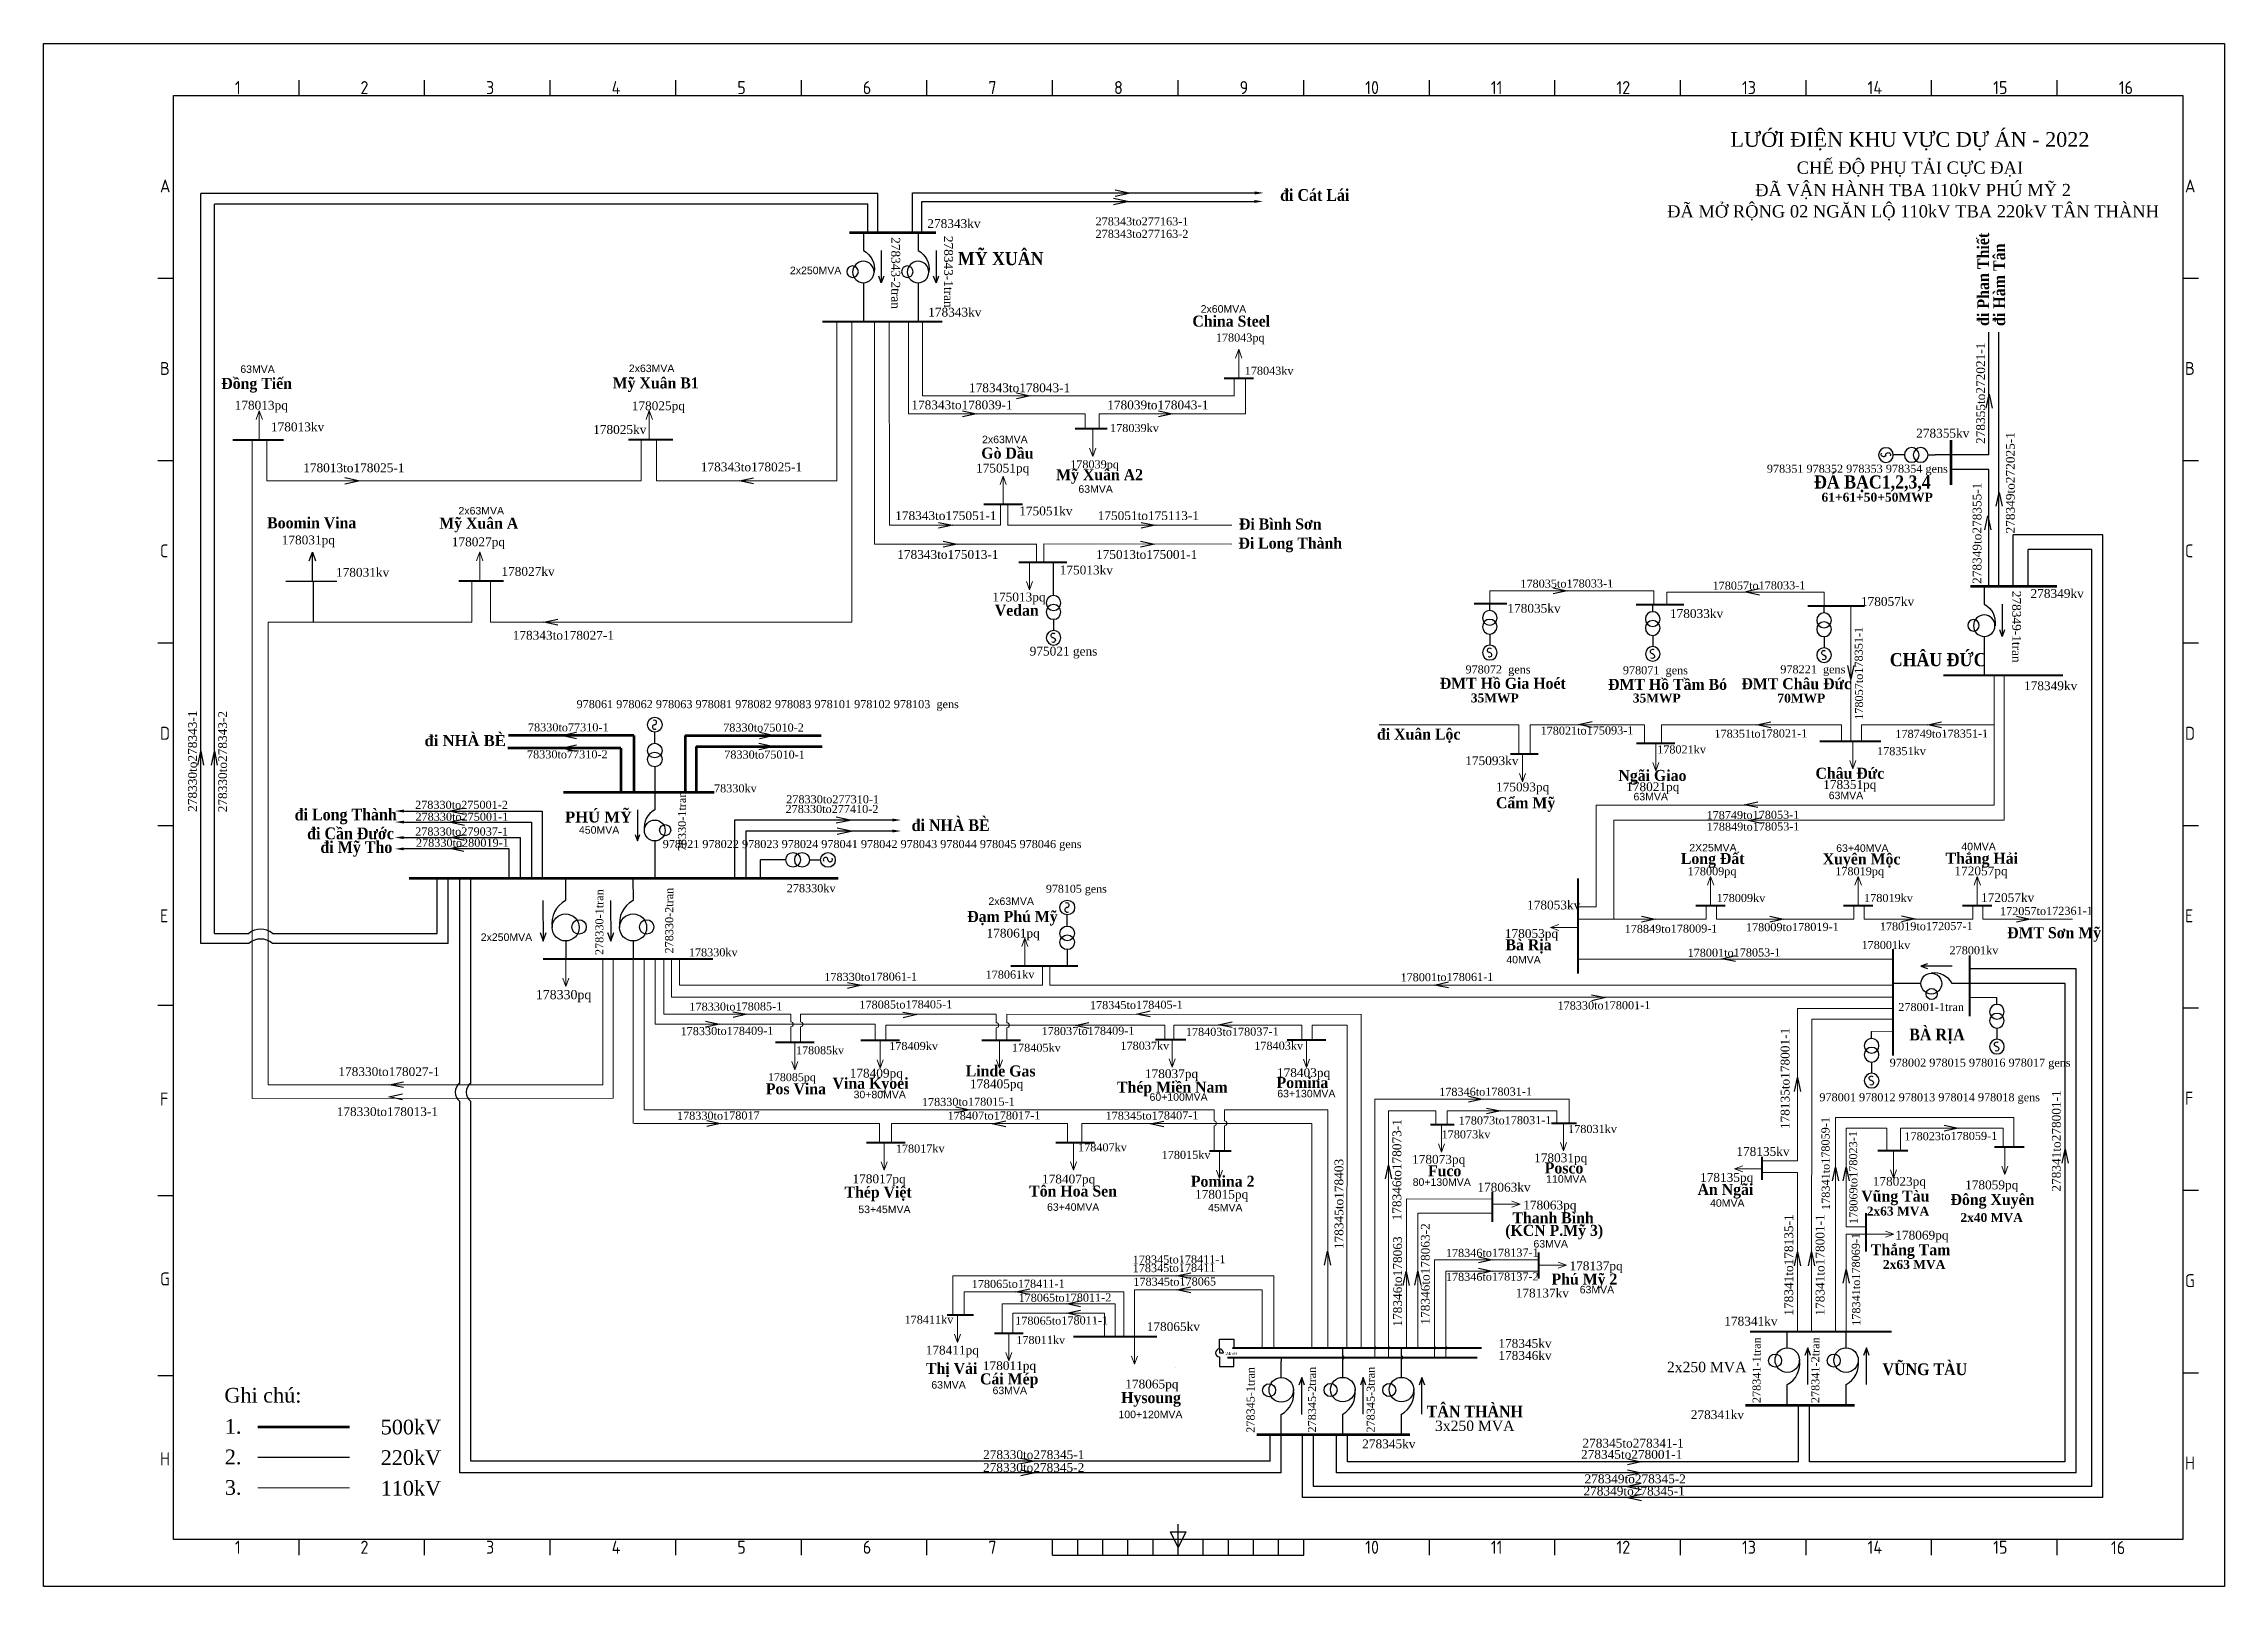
# Model space of a CAD drawing. Header units: millimetres. Extents: x 2932 to 7662, y 4157 to 14227.
# Drawn here: x 3676.9 to 3973.9, y 7070.2 to 7280.2 of the extents above; entities that cross this region are included whole.
import ezdxf
from ezdxf.enums import TextEntityAlignment as Align

# ---------------------------------------------------------------- set-up
doc = ezdxf.new("R2010")
doc.units = ezdxf.units.MM
doc.layers.get('Defpoints').update_dxf_attribs({"color": 8})
for name, color, linetype, lineweight in [('110kV_Bus', 5, 'Continuous', 40), ('110kV_Bus20', 6, 'Continuous', 40), ('110kV_Line20', 5, 'Continuous', 13), ('110kV_LineHH', 5, 'Continuous', 13), ('220kV_Bus', 4, 'Continuous', 40), ('220kV_Bushh', 4, 'Continuous', 53), ('220kV_Line', 4, 'Continuous', 25), ('220kV_Line20', 4, 'Continuous', 25), ('220kV_Linehh', 4, 'Continuous', 25), ('500kV_Bushh', 6, 'Continuous', 70), ('500kV_Linehh', 1, 'Continuous', 53), ('Generator', 4, 'Continuous', 25), ('Generator15', 4, 'Continuous', 25), ('Khung', 7, 'Continuous', 25), ('Load20', 7, 'Continuous', 15)]:
    doc.layers.add(name, color=color, linetype=linetype, lineweight=lineweight)
for name, color, linetype in [('110kV_Name20', 5, 'Continuous'), ('220kV_Namehh', 3, 'Continuous'), ('500kV_Namehh', 1, 'Continuous'), ('6', 7, 'Continuous'), ('Legend', 7, 'Continuous'), ('MBA', 7, 'Continuous'), ('MBAHH', 7, 'Continuous'), ('PSSE Flow', 2, 'Continuous'), ('PSSE Flow 20', 2, 'Continuous')]:
    doc.layers.add(name, color=color, linetype=linetype)
doc.layers.add('note', color=7, linetype='Continuous', plot=False)
doc.styles.add('110kV', font='timesbd.ttf')
doc.styles.add('220kV', font='timesbd.ttf')
doc.styles.add('500kV', font='timesbd.ttf')
doc.styles.add('ISO Proportional', font='isocp.shx')
doc.styles.add('KHANH2', font='times.ttf')
doc.styles.add('Legend', font='times.ttf', dxfattribs={"height": 2.5})
doc.styles.add('NEW', font='arial.ttf', dxfattribs={"height": 2.5})
doc.styles.add('PSSE Flow', font='times.ttf')

msp = doc.modelspace()

# ---------------------------------------------------------------- texts
at = {"layer": '110kV_Name20', "style": '110kV', "width": 0.95}
for s, p in [('China Steel', (3838.68, 7241.66)), ('Đồng Tiến', (3705.95, 7233.18)), ('Mỹ Xuân B1', (3760.3, 7233.24)), ('Mỹ Xuân A2', (3820.75, 7220.75)), ('Mỹ Xuân A', (3736.2, 7214.15)), ('đi Xuân Lộc', (3864.21, 7185.44)), ('Long Đất', (3904.25, 7168.5)), ('Xuyên Mộc', (3924.53, 7168.44)), ('Thắng Hải', (3940.9, 7168.53)), ('ĐMT Sơn Mỹ', (3950.75, 7158.4))]:
    msp.add_text(s, height=1.5, dxfattribs=at).set_placement(p, align=Align.CENTER)
for s, p in [('Gò Dầu', (3804.64, 7223.69)), ('Đi Bình Sơn', (3839.74, 7214.04)), ('Đi Long Thành', (3839.66, 7211.44)), ('Cẩm Mỹ', (3874.74, 7176.09)), ('Bà Rịa', (3876.03, 7156.75)), ('An Ngãi', (3902.19, 7123.46)), ('(KCN P.Mỹ 3)', (3876, 7117.88)), ('Thanh Bình ', (3876.98, 7119.59)), ('Cái Mép', (3804.47, 7097.66))]:
    msp.add_text(s, height=1.5, dxfattribs=at).set_placement(p)
for s, p in [('Vedan', (3806.48, 7202.3)), ('ĐMT Châu Đức', (3908.17, 7192.3)), ('Châu Đức', (3918.25, 7180.11)), ('Ngãi Giao', (3891.41, 7179.81)), ('Đạm Phú Mỹ', (3802.73, 7160.61)), ('Linde Gas', (3802.52, 7139.58)), ('Pos Vina', (3775.3, 7137.15)), ('Vina Kyoei', (3784.39, 7137.9)), ('Thép Miền Nam', (3823.12, 7137.38)), ('Pomina', (3844.85, 7138)), ('Pomina 2', (3833.18, 7124.56)), ('Fuco', (3865.47, 7125.99)), ('Posco', (3881.38, 7126.37)), ('Thép Việt', (3786.01, 7123.09)), ('Tôn Hoa Sen', (3811.16, 7123.23)), ('Vũng Tàu', (3924.49, 7122.55)), ('Đông Xuyên', (3936.64, 7122.08)), ('Thắng Tam', (3925.79, 7115.24)), ('Thị Vải', (3797.11, 7099.09)), ('Hysoung ', (3823.69, 7095.11))]:
    msp.add_text(s, height=1.5, rotation=360, dxfattribs=at).set_placement(p)
at = {"layer": '110kV_Name20', "color": 4, "style": '110kV', "width": 0.95}
for s, p in [('ĐMT Hồ Gia Hoét', (3867.08, 7192.35)), ('ĐMT Hồ Tầm Bó', (3890, 7192.21))]:
    msp.add_text(s, height=1.5, rotation=360, dxfattribs=at).set_placement(p)
at = {"layer": '110kV_Name20', "color": 6, "style": '110kV', "width": 0.95}
msp.add_text('Phú Mỹ 2', height=1.5, dxfattribs=at).set_placement((3882.3, 7111.25))
at = {"layer": '220kV_Line', "style": 'PSSE Flow'}
msp.add_text('24mH', height=0.432, dxfattribs=at).set_placement((3837.9, 7101.65))
at = {"layer": '220kV_Namehh', "style": '220kV', "width": 0.9}
for s, height, p in [('đi Cát Lái', 1.6, (3845.34, 7258.78)), ('MỸ XUÂN', 1.783, (3801.47, 7250.03)), ('ĐÁ BẠC1,2,3,4', 1.7834, (3918.05, 7219.62)), ('CHÂU ĐỨC', 1.783, (3928.37, 7195.43)), ('đi Long Thành', 1.6, (3711.13, 7174.44)), ('đi Cần Đước', 1.6, (3712.83, 7171.87)), ('đi NHÀ BÈ', 1.6, (3795.15, 7172.99)), ('đi Mỹ Tho', 1.6, (3714.64, 7170.01)), ('BÀ RỊA', 1.6, (3931.02, 7144.49)), ('VŨNG TÀU', 1.6, (3927.37, 7098.92)), ('TÂN THÀNH', 1.6, (3865.3, 7093.17))]:
    msp.add_text(s, height=height, dxfattribs=at).set_placement(p)
for s, p in [('đi Phan Thiết', (3941.89, 7241.75)), ('đi Hàm Tân', (3944.08, 7241.74))]:
    msp.add_text(s, height=1.6, rotation=90, dxfattribs=at).set_placement(p)
at = {"layer": '500kV_Namehh', "style": '500kV'}
for s, p in [('đi NHÀ BÈ', (3728.81, 7184.55)), ('PHÚ MỸ', (3747.95, 7174.15))]:
    msp.add_text(s, height=1.5, dxfattribs=at).set_placement(p)
at = {"layer": '6', "linetype": 'ByBlock', "style": 'KHANH2'}
for s, p in [('2x250 MVA', (3898.02, 7099.32)), ('3x250 MVA', (3866.43, 7091.32))]:
    msp.add_text(s, height=1.409, dxfattribs=at).set_placement(p)
at = {"layer": 'Defpoints'}
for s, height, style, p in [('61+61+50+50MWP', 1.215, '110kV', (3926.65, 7217.83)), ('178031pq', 1.2, 'PSSE Flow', (3712.99, 7212.02)), ('178031kv', 1.2, 'PSSE Flow', (3720.38, 7207.61)), ('35MWP', 1.215, '110kV', (3874.57, 7190.5)), ('35MWP', 1.215, '110kV', (3896.63, 7190.49)), ('70MWP', 1.215, '110kV', (3916.32, 7190.48)), ('2x63 MVA', 1.215, '110kV', (3929.48, 7120.65)), ('2x40 MVA', 1.215, '110kV', (3942.24, 7119.77)), ('2x63 MVA', 1.215, '110kV', (3931.69, 7113.38))]:
    msp.add_text(s, height=height, dxfattribs=dict(at, style=style)).set_placement(p, align=Align.CENTER)
at = {"layer": 'Defpoints', "style": '110kV', "width": 0.95}
msp.add_text('Boomin Vina', height=1.5, dxfattribs=at).set_placement((3713.45, 7214.21), align=Align.CENTER)
at = {"layer": 'Legend', "style": 'Legend'}
for s, height, p in [('LƯỚI ĐIỆN KHU VỰC DỰ ÁN - 2022', 2, (3931.11, 7266.14)), ('CHẾ ĐỘ PHỤ TẢI CỰC ĐẠI', 1.6667, (3931.11, 7262.47)), ('ĐÃ MỞ RỘNG 02 NGĂN LỘ 110kV TBA 220kV TÂN THÀNH', 1.6667, (3931.54, 7256.52)), ('ĐÃ VẬN HÀNH TBA 110kV PHÚ MỸ 2', 1.6667, (3931.54, 7259.42))]:
    msp.add_text(s, height=height, dxfattribs=at).set_placement(p, align=Align.CENTER)
msp.add_text('Ghi chú:', height=2, dxfattribs=at).set_placement((3701.56, 7095.18))
for s, p in [('1.', (3702.75, 7091.93)), ('500kV', (3726.96, 7091.89)), ('2.', (3702.75, 7087.78)), ('220kV', (3726.96, 7087.73)), ('3.', (3702.75, 7083.62)), ('110kV', (3726.96, 7083.56))]:
    msp.add_text(s, height=2, dxfattribs=at).set_placement(p, align=Align.MIDDLE)
at = {"layer": 'note', "color": 0, "style": 'NEW'}
for s, p in [('2x250MVA', (3782.08, 7249.31)), ('2x60MVA', (3837.62, 7244.07)), ('63MVA', (3706.07, 7235.87)), ('2x63MVA', (3759.74, 7235.98)), ('2x63MVA', (3807.85, 7226.3)), ('63MVA', (3820.21, 7219.55)), ('2x63MVA', (3736.54, 7216.6)), ('63MVA', (3895.81, 7177.68)), ('63MVA', (3922.4, 7177.84)), ('450MVA', (3752.59, 7173.14)), ('2X25MVA', (3904.28, 7170.72)), ('63+40MVA', (3924.63, 7170.67)), ('40MVA', (3940.46, 7170.88)), ('2x63MVA', (3808.71, 7163.44)), ('2x250MVA', (3739.97, 7158.54)), ('40MVA', (3878.49, 7155.48)), ('30+80MVA', (3790.81, 7137.12)), ('60+100MVA', (3831.51, 7136.78)), ('63+130MVA', (3848.91, 7137.25)), ('80+130MVA', (3867.35, 7125.2)), ('110MVA', (3884.31, 7125.63)), ('63+40MVA', (3817.15, 7121.8)), ('45MVA', (3837.87, 7121.72)), ('40MVA', (3906.24, 7122.35)), ('53+45MVA', (3791.45, 7121.49)), ('63MVA', (3882.19, 7116.8)), ('63MVA', (3888.48, 7110.57)), ('63MVA', (3800.18, 7097.6)), ('63MVA', (3808.52, 7096.84)), ('100+120MVA', (3827.68, 7093.57))]:
    msp.add_text(s, height=1.024, dxfattribs=at).set_placement(p, align=Align.MIDDLE_CENTER)
at = {"layer": 'PSSE Flow', "color": 2, "style": 'PSSE Flow'}
for s, p in [('978351 978352 978353 978354 gens', (3923.95, 7221.77)), ('978072  gens', (3875.01, 7194.44)), ('978071  gens', (3896.45, 7194.33)), ('978221  gens', (3917.89, 7194.46)), ('978002 978015 978016 978017 gens', (3940.67, 7140.91)), ('978001 978012 978013 978014 978018 gens', (3933.8, 7136.2))]:
    msp.add_text(s, height=1.1, dxfattribs=at).set_placement(p, align=Align.CENTER)
at = {"layer": 'PSSE Flow', "color": 6, "linetype": 'ByBlock', "style": 'PSSE Flow'}
msp.add_text('978105 gens', height=1.08, dxfattribs=at).set_placement((3821.73, 7164.59), align=Align.RIGHT)
at = {"layer": 'PSSE Flow', "style": 'PSSE Flow'}
msp.add_text('178330pq', height=1.25, dxfattribs=at).set_placement((3747.75, 7150.1), align=Align.CENTER)
at = {"layer": 'PSSE Flow', "color": 6, "linetype": 'ByBlock', "style": 'PSSE Flow'}
msp.add_text('178085kv', height=1.08, dxfattribs=at).set_placement((3779.42, 7142.61))
msp.add_text('178085pq', height=1.08, dxfattribs=at).set_placement((3778.84, 7138.94), align=Align.CENTER)
at = {"layer": 'PSSE Flow 20', "style": 'PSSE Flow'}
for s, height, p in [('278343kv', 1.2, (3797.29, 7255.09)), ('178343kv', 1.2, (3797.41, 7243.03)), ('178043pq', 1.1, (3836.58, 7239.62)), ('278355kv', 1.2, (3931.96, 7226.55)), ('175013kv', 1.2, (3815.32, 7207.93)), ('278349kv', 1.2, (3947.54, 7204.73)), ('178035kv', 1.2, (3876.29, 7202.71)), ('178033kv', 1.2, (3898.43, 7202)), ('178057kv', 1.2, (3924.44, 7203.64)), ('178349kv', 1.2, (3946.65, 7192.17)), ('978061 978062 978063 978081 978082 978083 978101 978102 978103  gens', 1.1, (3749.52, 7189.72)), ('175093kv', 1.2, (3870.55, 7181.97)), ('78330kv', 1.1, (3768.24, 7178.26)), ('178009pq', 1.1, (3900.84, 7166.97)), ('178019pq', 1.1, (3920.94, 7166.97)), ('178053kv', 1.2, (3878.97, 7162.32)), ('178063kv', 1.2, (3872.2, 7123.9)), ('178065kv', 1.2, (3827.17, 7104.93)), ('178341kv', 1.2, (3905.83, 7105.67)), ('178345kv', 1.2, (3875.06, 7102.64)), ('178346kv', 1.2, (3875.06, 7101)), ('278341kv', 1.2, (3901.27, 7092.94)), ('278345kv', 1.2, (3856.52, 7088.96))]:
    msp.add_text(s, height=height, dxfattribs=at).set_placement(p)
for s, height, p in [('278343to277163-1', 1.1, (3826.53, 7255.99)), ('278343to277163-2', 1.1, (3826.53, 7254.29)), ('178343to178043-1', 1.2, (3809.86, 7233.33)), ('178343to178039-1', 1.2, (3802.01, 7231)), ('178039to178043-1', 1.2, (3828.69, 7231)), ('178013to178025-1', 1.2, (3719.19, 7222.44)), ('178343to178025-1', 1.2, (3773.34, 7222.56)), ('178343to175051-1', 1.2, (3799.81, 7215.93)), ('178343to175013-1', 1.2, (3800.09, 7210.64)), ('175013to175001-1', 1.2, (3827.16, 7210.64)), ('178343to178027-1', 1.2, (3747.72, 7199.64)), ('78330to77310-1', 1.1, (3748.39, 7187.11)), ('78330to75010-2', 1.1, (3774.98, 7187.08)), ('78330to77310-2', 1.1, (3748.26, 7183.43)), ('78330to75010-1', 1.1, (3775.12, 7183.4)), ('278330to275001-2', 1.1, (3733.85, 7176.56)), ('278330to277410-2', 1.1, (3784.31, 7175.99)), ('278330to277310-1', 1.1, (3784.4, 7177.32)), ('278330to279037-1', 1.1, (3733.87, 7172.93)), ('278330to275001-1', 1.1, (3733.9, 7174.94)), ('278330to280019-1', 1.1, (3733.97, 7171.4)), ('178330to178027-1', 1.2, (3723.98, 7140.24)), ('178330to178013-1', 1.2, (3723.75, 7134.79)), ('278345to278341-1', 1.2, (3893.41, 7089.66)), ('278330to278345-2', 1.2, (3811.77, 7086.34)), ('278330to278345-1', 1.2, (3811.78, 7088.1)), ('278345to278001-1', 1.2, (3893.21, 7088.13)), ('278349to278345-1', 1.2, (3893.55, 7083.14)), ('278349to278345-2', 1.2, (3893.7, 7084.8))]:
    msp.add_text(s, height=height, dxfattribs=at).set_placement(p, align=Align.MIDDLE_CENTER)
for s, height, rotation, p in [('278343-2tran', 1.2, 270, (3792.39, 7253.84)), ('278343-1tran', 1.2, 270, (3799.58, 7254.01)), ('178035to178033-1', 1.1, 0.3152, (3878.06, 7206.1)), ('178057to178033-1', 1.1, 0.3152, (3904.23, 7205.84)), ('278349-1tran', 1.2, 270, (3945.04, 7205.69)), ('178057to178351-1', 1.1, 90.3152, (3924.74, 7188.14)), ('975021 gens', 1.2, 360, (3811.23, 7196.88)), ('178021to175093-1', 1.1, 0.3152, (3880.81, 7186.09)), ('178351to178021-1', 1.1, 0.3152, (3904.49, 7185.68)), ('178749to178351-1', 1.1, 0.3152, (3929.13, 7185.66)), ('78330-1tran', 1.1, 90, (3764.43, 7170.24)), ('178749to178053-1', 1.1, 0.3152, (3903.41, 7174.6)), ('178849to178053-1', 1.1, 0.3152, (3903.43, 7173.02)), ('278330-1tran', 1.1, 90, (3753.17, 7156.11)), ('278330-2tran', 1.1, 90, (3762.68, 7156.32)), ('172057to172361-1', 1.1, 0.3152, (3943.38, 7161.53)), ('178849to178009-1', 1.1, 0.3152, (3892.26, 7159.11)), ('178009to178019-1', 1.1, 0.3152, (3908.78, 7159.34)), ('178019to172057-1', 1.1, 0.3152, (3927.01, 7159.45)), ('178330kv', 1.1, 0.3152, (3764.81, 7155.91)), ('178001to178053-1', 1.1, 0.3152, (3900.83, 7155.86)), ('178330to178061-1', 1.1, 0.3152, (3783.26, 7152.57)), ('178061kv', 1.1, 0.3152, (3805.23, 7152.89)), ('178001to178061-1', 1.1, 0.3152, (3861.73, 7152.53)), ('178330to178085-1', 1.1, 0.3152, (3764.89, 7148.52)), ('178085to178405-1', 1.1, 0.3152, (3788.04, 7148.8)), ('178330to178001-1', 1.1, 0.3152, (3883.12, 7148.68)), ('178330to178409-1', 1.1, 0.3152, (3763.69, 7145.19)), ('178037to178409-1', 1.1, 0.3152, (3812.86, 7145.2)), ('178403to178037-1', 1.1, 0.3152, (3832.5, 7145.09)), ('178409kv', 1.1, 0.3152, (3792.1, 7143.16)), ('178405kv', 1.1, 0.3152, (3808.82, 7142.93)), ('178037kv', 1.1, 0.3152, (3823.59, 7143.2)), ('178403kv', 1.1, 0.3152, (3841.82, 7143.2)), ('178330to178017', 1.1, 0.3152, (3763.2, 7133.67)), ('178330to178015-1', 1.1, 0.3152, (3796.55, 7135.55)), ('178407to178017-1', 1.1, 0.3152, (3800.05, 7133.68)), ('178345to178407-1', 1.1, 0.3152, (3821.57, 7133.68)), ('178073to178031-1', 1.1, 0.3152, (3869.65, 7133.03)), ('178341to178059-1', 1.1, 90.3152, (3920.21, 7121.41)), ('178073kv', 1.1, 0.3152, (3867.33, 7131.14)), ('178031kv', 1.1, 0.3152, (3884.56, 7131.87)), ('178069to178023-1', 1.1, 90.3152, (3923.98, 7119.5)), ('178023to178059-1', 1.1, 0.3152, (3930.36, 7130.88)), ('178017kv', 1.1, 0.3152, (3793, 7129.2)), ('178407kv', 1.1, 0.3152, (3817.82, 7129.37)), ('178015kv', 1.1, 0.3152, (3829.21, 7128.34)), ('178346to178063-2', 1.2, 90, (3865.71, 7105.8)), ('178346to178063', 1.2, 90, (3861.93, 7105.52)), ('178341to178069-1', 1.1, 90.3152, (3924.35, 7105.64)), ('178065to178411-1', 1.1, 0.3152, (3803.34, 7110.77)), ('178411kv', 1.1, 0.3152, (3794.19, 7105.92)), ('178011kv', 1.1, 0.3152, (3809.41, 7103.14))]:
    msp.add_text(s, height=height, rotation=rotation, dxfattribs=at).set_placement(p)
for s, height, rotation, p in [('278355to272021-1', 1.2, 90, (3940.74, 7232.58)), ('278349to272025-1', 1.2, 90, (3944.79, 7220.4)), ('278349to278355-1', 1.2, 90, (3940.25, 7213.53)), ('278330to278343-1', 1.2, 90, (3697.21, 7182.5)), ('278330to278343-2', 1.2, 90, (3701.31, 7182.44)), ('178345to178405-1', 1.1, 0.3152, (3825.76, 7149.32)), ('178135to178001-1', 1.2, 90, (3914.11, 7139.31)), ('178346to178031-1', 1.1, 0.3152, (3873.32, 7137.51)), ('278341to278001-1', 1.2, 90, (3951.05, 7130.8)), ('178346to178073-1', 1.2, 90, (3861.24, 7126.88)), ('178345to178403', 1.2, 90, (3853.35, 7122.22)), ('178341to178135-1', 1.2, 90, (3914.61, 7113.91)), ('178341to178001-1', 1.2, 90, (3918.87, 7113.92)), ('178065to178011-2', 1.1, 0.3152, (3816.03, 7109.47)), ('178065to178011-1', 1.1, 0.3152, (3815.58, 7106.35))]:
    msp.add_text(s, height=height, rotation=rotation, dxfattribs=at).set_placement(p, align=Align.MIDDLE_CENTER)
for s, height, p in [('178043kv', 1.1, (3843.84, 7235.1)), ('178013pq', 1.2, (3706.58, 7230.36)), ('178025pq', 1.2, (3760.66, 7230.28)), ('175051pq', 1.2, (3807.55, 7221.8)), ('178027kv', 1.2, (3742.91, 7207.73)), ('178021kv', 1.1, (3900.01, 7183.55)), ('178351kv', 1.1, (3929.96, 7183.32)), ('175093pq', 1.2, (3878.37, 7178.39)), ('978021 978022 978023 978024 978041 978042 978043 978044 978045 978046 gens', 1.1, (3789.77, 7170.67)), ('178009kv', 1.1, (3908.09, 7163.33)), ('178019kv', 1.1, (3928.19, 7163.33)), ('178053pq', 1.2, (3879.57, 7158.44)), ('278001-1tran', 1.1, (3934, 7148.48)), ('178063pq', 1.2, (3882.07, 7121.48))]:
    msp.add_text(s, height=height, dxfattribs=at).set_placement(p, align=Align.CENTER)
for s, height, p in [('178013kv', 1.2, (3715.15, 7227.41)), ('178025kv', 1.2, (3759.03, 7227.05)), ('175051kv', 1.2, (3817.06, 7215.97)), ('178027pq', 1.2, (3739.78, 7211.76)), ('278330kv', 1.1, (3784.79, 7164.66)), ('178001kv', 1.1, (3931.16, 7156.93)), ('278001kv', 1.1, (3943.15, 7156.21))]:
    msp.add_text(s, height=height, dxfattribs=at).set_placement(p, align=Align.RIGHT)
at = {"layer": 'PSSE Flow 20', "color": 6, "style": 'PSSE Flow'}
for s, height, p in [('178039kv', 1.1, (3825.5, 7227.31)), ('172057kv', 1.2, (3944.42, 7163.33)), ('178135pq', 1.2, (3906.15, 7125.23)), ('178137pq', 1.2, (3888.37, 7113.2))]:
    msp.add_text(s, height=height, dxfattribs=at).set_placement(p, align=Align.CENTER)
for s, height, p in [('178039pq', 1.1, (3816.74, 7222.36)), ('172057pq', 1.2, (3937.17, 7166.96)), ('178135kv', 1.2, (3907.47, 7128.77)), ('178137kv', 1.2, (3877.42, 7109.5))]:
    msp.add_text(s, height=height, dxfattribs=at).set_placement(p)
at = {"layer": 'PSSE Flow 20', "color": 3, "style": 'PSSE Flow'}
msp.add_text('175051to175113-1', height=1.2, dxfattribs=at).set_placement((3827.39, 7215.93), align=Align.MIDDLE_CENTER)
at = {"layer": 'PSSE Flow 20', "style": 'PSSE Flow'}
for s, height, rotation, p in [('175013pq', 1.2, 360, (3809.77, 7204.25)), ('178021pq', 1.2, 360, (3896.09, 7178.42)), ('178351pq', 1.2, 360, (3922.92, 7178.72)), ('178061pq', 1.2, 360, (3808.98, 7158.49)), ('178409pq', 1.2, 360, (3790.34, 7139.43)), ('178037pq', 1.2, 360, (3830.55, 7139.36)), ('178403pq', 1.2, 360, (3848.53, 7139.5)), ('178405pq', 1.2, 360, (3806.72, 7137.97)), ('178073pq', 1.2, 360, (3866.93, 7127.7)), ('178031pq', 1.2, 360, (3883.55, 7127.9)), ('178017pq', 1.2, 360, (3790.72, 7125.04)), ('178407pq', 1.2, 360, (3816.53, 7125.02)), ('178023pq', 1.2, 360, (3929.67, 7124.7)), ('178059pq', 1.2, 360, (3942.25, 7124.22)), ('178015pq', 1.2, 360, (3837.37, 7122.94)), ('178069pq', 1.2, 360, (3932.74, 7117.38)), ('178411pq', 1.2, 360, (3800.69, 7101.73)), ('278341-1tran', 1.1, 90, (3910.78, 7099.59)), ('278341-2tran', 1.1, 90, (3918.78, 7099.59)), ('178011pq', 1.2, 360, (3808.48, 7099.61)), ('178065pq', 1.2, 360, (3827.87, 7097.11)), ('278345-1tran', 1.1, 90, (3841.86, 7095.54)), ('278345-2tran', 1.1, 90, (3850.23, 7095.58)), ('278345-3tran', 1.1, 90, (3858.23, 7095.58))]:
    msp.add_text(s, height=height, rotation=rotation, dxfattribs=at).set_placement(p, align=Align.CENTER)
at = {"layer": 'PSSE Flow 20', "color": 6, "style": 'PSSE Flow'}
for s, p in [('178346to178137-1', (3867.91, 7115)), ('178345to178411-1', (3825.26, 7114.09)), ('178345to178411', (3825.26, 7112.93)), ('178345to178065', (3825.35, 7111.07)), ('178346to178137-2', (3867.91, 7111.74))]:
    msp.add_text(s, height=1.1, rotation=0.3152, dxfattribs=at).set_placement(p)

# ---------------------------------------------------------------- blocks, each defined once
blk = doc.blocks.new('Khung A3')
at = {"linetype": 'Continuous', "ltscale": 1.6}
for points in [[(-370.81, 287), (-370.81, 290)], [(-346.62, 287), (-346.62, 290)], [(-322.44, 287), (-322.44, 290)], [(-298.25, 287), (-298.25, 290)], [(-274.06, 287), (-274.06, 290)], [(-249.88, 287), (-249.88, 290)], [(-225.69, 287), (-225.69, 290)], [(-201.5, 287), (-201.5, 290)], [(-177.31, 287), (-177.31, 290)], [(-153.12, 287), (-153.12, 290)], [(-128.94, 287), (-128.94, 290)], [(-104.75, 287), (-104.75, 290)], [(-80.56, 287), (-80.56, 290)], [(-56.38, 287), (-56.38, 290)], [(-32.19, 287), (-32.19, 290)], [(-398, 251.88), (-395, 251.88)], [(-8, 251.88), (-5, 251.88)], [(-398, 216.75), (-395, 216.75)], [(-8, 216.75), (-5, 216.75)], [(-398, 181.62), (-395, 181.62)], [(-8, 181.62), (-5, 181.62)], [(-398, 146.5), (-395, 146.5)], [(-8, 146.5), (-5, 146.5)], [(-398, 111.88), (-395, 111.88)], [(-8, 111.38), (-5, 111.38)], [(-8, 76.25), (-5, 76.25)], [(-398, 75.25), (-395, 75.25)], [(-398, 40.62), (-395, 40.62)], [(-8, 41.12), (-5, 41.12)], [(-370.81, 6), (-370.81, 9)], [(-346.62, 6), (-346.62, 9)], [(-322.44, 6), (-322.44, 9)], [(-298.25, 6), (-298.25, 9)], [(-274.06, 6), (-274.06, 9)], [(-249.88, 6), (-249.88, 9)], [(-225.69, 6), (-225.69, 9)], [(-177.31, 6), (-177.31, 9)], [(-153.12, 6), (-153.12, 9)], [(-128.94, 6), (-128.94, 9)], [(-104.75, 6), (-104.75, 9)], [(-80.56, 6), (-80.56, 9)], [(-56.38, 6), (-56.38, 9)], [(-32.19, 6), (-32.19, 9)]]:
    blk.add_lwpolyline(points, dxfattribs=at)
blk.add_lwpolyline([(-395, 287), (-8, 287), (-8, 9), (-395, 9)], close=True, dxfattribs=at)
at = {"layer": 'Defpoints', "linetype": 'Continuous', "ltscale": 1.6}
blk.add_lwpolyline([(-420, 297), (0, 297), (0, 0), (-420, 0)], close=True, dxfattribs=at)
at = {"layer": 'Khung'}
for p, q in [((-203, 10.5), (-200, 10.5)), ((-201.5, 7.5), (-203, 10.5)), ((-201.5, 9), (-201.5, 12)), ((-200, 10.5), (-201.5, 7.5))]:
    blk.add_line(p, q, dxfattribs=at)
at = {"layer": 'Khung', "ltscale": 1.6}
blk.add_line((-225.69, 6), (-177.31, 6), dxfattribs=at)
for points in [[(-220.85, 6), (-220.85, 9)], [(-216.01, 6), (-216.01, 9)], [(-211.18, 6), (-211.18, 9)], [(-206.34, 6), (-206.34, 9)], [(-201.5, 6), (-201.5, 9)], [(-196.66, 6), (-196.66, 9)], [(-191.82, 6), (-191.82, 9)], [(-186.99, 6), (-186.99, 9)], [(-182.15, 6), (-182.15, 9)]]:
    blk.add_lwpolyline(points, dxfattribs=at)
at = {"linetype": 'Continuous', "ltscale": 1.6, "style": 'ISO Proportional'}
for s, p in [('1', (-383.16, 287.29)), ('2', (-358.98, 287.29)), ('3', (-334.79, 287.29)), ('4', (-310.6, 287.29)), ('5', (-286.41, 287.29)), ('6', (-262.23, 287.29)), ('7', (-238.04, 287.29)), ('8', (-213.85, 287.29)), ('9', (-189.66, 287.29)), ('10', (-165.48, 287.29)), ('11', (-141.29, 287.29)), ('12', (-117.1, 287.29)), ('13', (-92.91, 287.29)), ('14', (-68.73, 287.29)), ('15', (-44.54, 287.29)), ('16', (-20.35, 287.29)), ('A', (-397.6, 268.35)), ('A', (-7.6, 268.35)), ('B', (-397.6, 233.23)), ('B', (-7.6, 233.23)), ('C', (-397.6, 198.1)), ('C', (-7.6, 198.1)), ('D', (-397.6, 162.98)), ('D', (-7.6, 162.98)), ('E', (-397.6, 127.85)), ('E', (-7.6, 127.85)), ('F', (-397.59, 92.56)), ('F', (-7.6, 92.73)), ('G', (-397.59, 57.94)), ('G', (-7.6, 57.6)), ('H', (-397.59, 23.31)), ('H', (-7.6, 22.48)), ('1', (-383.16, 6.29)), ('2', (-358.98, 6.29)), ('3', (-334.79, 6.29)), ('4', (-310.6, 6.29)), ('5', (-286.41, 6.29)), ('6', (-262.23, 6.29)), ('7', (-238.04, 6.29)), ('10', (-165.48, 6.29)), ('11', (-141.29, 6.29)), ('12', (-117.1, 6.29)), ('13', (-92.91, 6.29)), ('14', (-68.73, 6.29)), ('15', (-44.54, 6.29)), ('16', (-21.85, 6.21))]:
    blk.add_text(s, height=2.5, dxfattribs=at).set_placement(p)
blk = doc.blocks.new('*U97')
blk.add_lwpolyline([(0, 0), (0, -2.5, 0.31334), (-1.51, -5.5, -0.06873)], format="xyb")
for points in [[(-2.5, -2.5), (-2.5, -7)], [(-2.84, -6.06), (-2.5, -7), (-2.16, -6.06)], [(0, -7), (0, -9)]]:
    blk.add_lwpolyline(points)
for centre, radius in [((0, -5.5), 1.5), ((1.5, -5.45), 0.8)]:
    blk.add_circle(centre, radius)
blk = doc.blocks.new('*U9')
for points in [[(-1.86, 0.29), (-2.66, 0), (-1.86, -0.29)], [(0, 0), (-2.66, 0)]]:
    blk.add_lwpolyline(points)
blk = doc.blocks.new('*U7')
at = {"layer": 'PSSE Flow 20'}
blk.add_lwpolyline([(1.58, 0.34), (0, 0), (1.58, -0.34)], dxfattribs=at)
blk = doc.blocks.new('*U3')
for points in [[(0, 7), (0, 9)], [(2.84, 6.06), (2.5, 7), (2.16, 6.06)], [(2.5, 2.5), (2.5, 7)]]:
    blk.add_lwpolyline(points)
blk.add_lwpolyline([(0, 0), (0, 2.5, 0.31334), (1.51, 5.5, -0.06873)], format="xyb")
for centre, radius in [((-1.5, 5.45), 0.8), ((0, 5.5), 1.5)]:
    blk.add_circle(centre, radius)
blk = doc.blocks.new('*U8')
at = {"layer": 'MBAHH'}
for p, q in [((2.75, 0), (0, 0)), ((11.94, -0.02), (16.29, -0.02))]:
    blk.add_line(p, q, dxfattribs=at)
for centre in [(5.61, -0.01), (9.08, -0.01), (19.14, -0.03)]:
    blk.add_circle(centre, 2.86, dxfattribs=at)
for centre, radius, start, end in [((18.24, 0.01), 0.902, 357.46716, 214.21183), ((20.03, 0.17), 0.91, 192.84246, 33.32913)]:
    blk.add_arc(centre, radius, start, end, dxfattribs=at)
blk = doc.blocks.new('*U129')
for points in [[(0.29, 1.86), (0, 2.66), (-0.29, 1.86)], [(0, 0), (0, 2.66)]]:
    blk.add_lwpolyline(points)
blk = doc.blocks.new('*U128')
at = {"layer": 'PSSE Flow 20'}
blk.add_lwpolyline([(-1.58, -0.34), (0, 0), (-1.58, 0.34)], dxfattribs=at)
blk = doc.blocks.new('*U336')
for points in [[(-6.07, 2.81), (-7.01, 2.47), (-6.07, 2.13)], [(-2.51, 2.49), (-7.01, 2.47)], [(-7, -0.03), (-9, -0.04)]]:
    blk.add_lwpolyline(points)
blk.add_lwpolyline([(0, 0), (-2.5, -0.01, 0.31334), (-5.51, 1.48, -0.06873)], format="xyb")
for centre, radius in [((-5.5, -0.02), 1.5), ((-5.44, -1.52), 0.8)]:
    blk.add_circle(centre, radius)
blk = doc.blocks.new('*U337')
at = {"layer": 'PSSE Flow 20'}
blk.add_lwpolyline([(1.59, 0.29), (0, 0), (1.57, -0.38)], dxfattribs=at)
blk = doc.blocks.new('*U292')
blk.add_lwpolyline([(0, 0), (2.5, 0, 0.31334), (5.5, -1.51, -0.06873)], format="xyb")
for points in [[(2.5, -2.5), (7, -2.5)], [(6.06, -2.84), (7, -2.5), (6.06, -2.16)], [(7, 0), (9, 0)]]:
    blk.add_lwpolyline(points)
for centre, radius in [((5.5, 0), 1.5), ((5.45, 1.5), 0.8)]:
    blk.add_circle(centre, radius)
blk = doc.blocks.new('*U133')
at = {"layer": 'PSSE Flow 20'}
blk.add_lwpolyline([(-0.34, 1.58), (0, 0), (0.34, 1.58)], dxfattribs=at)

# ---------------------------------------------------------------- linework, layer by layer
at = {"layer": '110kV_Bus'}
msp.add_line((3928.84, 7142.43), (3928.84, 7156.91), dxfattribs=at)
at = {"layer": '110kV_Bus20'}
for p, q in [((3799.29, 7242.33), (3783.03, 7242.33)), ((3841.7, 7234.59), (3837.7, 7234.59)), ((3709.62, 7226.22), (3702.71, 7226.22)), ((3762.64, 7226.24), (3756.58, 7226.24)), ((3821.78, 7227.75), (3817.41, 7227.75)), ((3804.99, 7217.51), (3810.24, 7217.51)), ((3809.77, 7209.59), (3816.27, 7209.59)), ((3739.56, 7206.99), (3733.5, 7206.99)), ((3871.75, 7203.98), (3876.21, 7203.98)), ((3893.84, 7203.81), (3900.32, 7203.81)), ((3917.2, 7203.64), (3924.93, 7203.64)), ((3951.94, 7194.18), (3935.68, 7194.18)), ((3893.86, 7184.95), (3899.11, 7184.95)), ((3918.83, 7185.24), (3927.15, 7185.24)), ((3880.46, 7183.45), (3876.72, 7183.45)), ((3885.93, 7153.58), (3885.93, 7166.54)), ((3905.96, 7162.81), (3901.96, 7162.81)), ((3926.06, 7162.81), (3922.06, 7162.81)), ((3942.28, 7162.81), (3938.28, 7162.81)), ((3744.98, 7155.59), (3768.08, 7155.59)), ((3808.65, 7154.63), (3817.79, 7154.63)), ((3776.62, 7144.27), (3781.87, 7144.27)), ((3788.25, 7144.5), (3793.5, 7144.5)), ((3804.72, 7144.5), (3809.97, 7144.5)), ((3828.36, 7144.61), (3832.5, 7144.61)), ((3846.31, 7144.56), (3851.56, 7144.56)), ((3865.82, 7133.03), (3869.06, 7133.03)), ((3882.29, 7133.23), (3885.69, 7133.23)), ((3789.02, 7130.61), (3794.27, 7130.61)), ((3814.79, 7130.61), (3820.04, 7130.61)), ((3835.71, 7129.47), (3838.65, 7129.47)), ((3910.97, 7125.49), (3910.97, 7128.65)), ((3926.76, 7129.49), (3930.81, 7129.49)), ((3942.65, 7130), (3946.67, 7130)), ((3874.26, 7119.8), (3874.26, 7123.88)), ((3925.15, 7115.73), (3925.15, 7120.98)), ((3880.56, 7112.09), (3880.56, 7115.6)), ((3799.98, 7107.12), (3803.56, 7107.12)), ((3806.42, 7104.64), (3810.33, 7104.64)), ((3909.37, 7104.85), (3928.61, 7104.85)), ((3817.21, 7104.16), (3828.54, 7104.16)), ((3838.15, 7101.32), (3872.18, 7101.32)), ((3838.83, 7102.64), (3872.76, 7102.64))]:
    msp.add_line(p, q, dxfattribs=at)
at = {"layer": '110kV_Line20'}
for p, q in [((3790.09, 7212.05), (3790.09, 7242.33)), ((3792.14, 7214.61), (3792.08, 7242.33)), ((3794.74, 7229.79), (3794.74, 7242.33)), ((3796.65, 7232.24), (3796.65, 7242.33)), ((3815.65, 7232.24), (3796.65, 7232.24)), ((3839.09, 7232.24), (3815.65, 7232.24)), ((3839.09, 7234.59), (3839.09, 7232.19)), ((3840.63, 7234.59), (3840.63, 7229.79)), ((3818.78, 7229.79), (3794.74, 7229.79)), ((3818.78, 7227.75), (3818.78, 7229.79)), ((3840.63, 7229.79), (3820.7, 7229.79)), ((3820.7, 7227.75), (3820.7, 7229.79)), ((3705.35, 7226.22), (3705.34, 7136.59)), ((3707.32, 7226.22), (3707.32, 7220.68)), ((3758.33, 7226.22), (3758.33, 7220.68)), ((3760.39, 7226.22), (3760.39, 7220.68)), ((3807.26, 7217.54), (3807.26, 7214.61)), ((3808.26, 7217.51), (3808.26, 7214.61)), ((3807.26, 7214.61), (3792.14, 7214.61)), ((3838.75, 7214.61), (3808.21, 7214.61)), ((3812.17, 7212.05), (3790.09, 7212.05)), ((3812.17, 7212.09), (3812.17, 7209.59)), ((3813.17, 7212.09), (3813.17, 7209.59)), ((3838.75, 7212.06), (3813.17, 7212.09)), ((3735.25, 7206.97), (3735.25, 7201.43)), ((3737.82, 7206.98), (3737.82, 7201.43)), ((3873.89, 7205.71), (3896.22, 7205.71)), ((3873.89, 7203.98), (3873.89, 7205.71)), ((3896.22, 7205.71), (3896.22, 7203.81)), ((3898, 7205.53), (3919.41, 7205.53)), ((3898, 7203.81), (3898, 7205.53)), ((3919.41, 7203.64), (3919.41, 7205.53)), ((3923.07, 7203.64), (3923.07, 7185.24)), ((3735.25, 7201.43), (3707.5, 7201.43)), ((3707.5, 7201.43), (3707.5, 7138.46)), ((3787.01, 7201.43), (3737.82, 7201.43)), ((3942.59, 7176.5), (3942.59, 7194.18)), ((3943.96, 7174.45), (3943.96, 7194.18)), ((3858.83, 7187.44), (3877.86, 7187.44)), ((3877.86, 7183.45), (3877.86, 7187.44)), ((3879.37, 7183.45), (3879.37, 7187.44)), ((3879.37, 7187.44), (3894.96, 7187.44)), ((3894.96, 7187.44), (3894.96, 7184.95)), ((3897.26, 7187.44), (3921.77, 7187.44)), ((3897.26, 7187.44), (3897.26, 7184.95)), ((3921.77, 7187.44), (3921.77, 7185.24)), ((3924.5, 7187.44), (3924.5, 7185.24)), ((3924.5, 7187.44), (3942.59, 7187.44)), ((3888.36, 7176.5), (3888.36, 7162.67)), ((3888.36, 7176.5), (3942.59, 7176.5)), ((3890.78, 7174.45), (3890.78, 7161.01)), ((3890.78, 7174.45), (3943.96, 7174.45)), ((3885.93, 7162.67), (3888.36, 7162.67)), ((3885.93, 7161.01), (3890.78, 7161.01)), ((3890.78, 7161.01), (3903.35, 7161.01)), ((3903.35, 7162.81), (3903.35, 7161.01)), ((3904.79, 7162.81), (3904.79, 7161.01)), ((3904.79, 7161.01), (3923.45, 7161.01)), ((3923.45, 7162.81), (3923.45, 7161.01)), ((3924.89, 7162.81), (3924.89, 7161.01)), ((3924.89, 7161.01), (3939.67, 7161.01)), ((3939.67, 7162.81), (3939.67, 7161)), ((3941.03, 7162.81), (3941.03, 7161.01)), ((3941.03, 7161.01), (3953.23, 7161.01)), ((3753.09, 7155.59), (3753.09, 7138.46)), ((3754.5, 7136.62), (3754.5, 7155.59)), ((3757.24, 7133.17), (3757.25, 7155.64)), ((3758.73, 7155.59), (3758.73, 7135.05)), ((3760.21, 7155.59), (3760.21, 7146.68)), ((3761.4, 7155.57), (3761.4, 7148.04)), ((3762.47, 7155.57), (3762.47, 7150.36)), ((3763.54, 7155.59), (3763.54, 7152)), ((3885.93, 7155.57), (3928.87, 7155.57)), ((3763.54, 7152), (3812.98, 7152)), ((3812.98, 7154.63), (3812.98, 7152)), ((3813.98, 7154.63), (3813.98, 7152)), ((3813.98, 7152), (3928.87, 7152)), ((3762.47, 7150.36), (3928.84, 7150.36)), ((3915.8, 7148.84), (3928.84, 7148.84)), ((3942.95, 7150.35), (3939.22, 7150.35)), ((3790.2, 7146.68), (3760.21, 7146.68)), ((3761.4, 7148.04), (3778.69, 7148.04)), ((3778.69, 7148.04), (3778.69, 7147.01)), ((3778.69, 7146.34), (3778.69, 7144.27)), ((3780.01, 7148.04), (3780.01, 7147.01)), ((3780.01, 7148.04), (3806.68, 7148.04)), ((3780.01, 7146.34), (3780.01, 7144.27)), ((3790.2, 7146.68), (3790.2, 7144.5)), ((3791.65, 7146.55), (3791.65, 7144.5)), ((3791.65, 7146.55), (3829.65, 7146.55)), ((3806.68, 7148.04), (3806.68, 7146.89)), ((3806.68, 7146.22), (3806.68, 7144.5)), ((3808.12, 7148.04), (3808.12, 7146.89)), ((3808.12, 7148.04), (3856.37, 7148.01)), ((3808.12, 7146.22), (3808.12, 7144.5)), ((3829.65, 7146.55), (3829.65, 7144.61)), ((3830.86, 7146.55), (3830.86, 7144.61)), ((3830.86, 7146.55), (3848.31, 7146.55)), ((3848.31, 7146.55), (3848.31, 7144.56)), ((3849.7, 7146.55), (3849.7, 7144.56)), ((3849.7, 7146.55), (3854.48, 7146.54)), ((3856.37, 7148.04), (3856.37, 7102.64)), ((3917.73, 7147.4), (3917.69, 7104.85)), ((3917.73, 7147.4), (3928.84, 7147.4)), ((3925.88, 7145.72), (3928.84, 7145.73)), ((3707.5, 7138.46), (3753.09, 7138.46)), ((3705.34, 7136.59), (3754.5, 7136.62)), ((3836.35, 7135.05), (3758.73, 7135.05)), ((3836.35, 7135.05), (3836.35, 7133.54)), ((3837.77, 7135.05), (3837.77, 7133.54)), ((3837.77, 7135.05), (3851.83, 7135.05)), ((3858.22, 7136.49), (3858.22, 7102.84)), ((3858.24, 7136.49), (3884.72, 7136.49)), ((3860.1, 7134.88), (3860.1, 7102.84)), ((3860.12, 7134.88), (3866.55, 7134.88)), ((3866.55, 7134.88), (3866.55, 7133.03)), ((3868.1, 7134.88), (3868.1, 7133.03)), ((3868.1, 7134.88), (3883.01, 7134.88)), ((3883.01, 7134.88), (3883.01, 7133.23)), ((3884.72, 7136.49), (3884.72, 7133.23)), ((3920.99, 7104.85), (3920.99, 7134)), ((3945.24, 7134), (3920.99, 7134)), ((3945.24, 7134), (3945.24, 7130)), ((3757.37, 7133.17), (3790.77, 7133.17)), ((3790.77, 7130.61), (3790.77, 7133.17)), ((3792.42, 7130.61), (3792.42, 7133.17)), ((3792.42, 7133.17), (3816.37, 7133.17)), ((3816.37, 7130.61), (3816.37, 7133.17)), ((3818.35, 7130.61), (3818.35, 7133.17)), ((3818.35, 7133.17), (3849.66, 7133.17)), ((3836.35, 7132.86), (3836.35, 7129.47)), ((3837.77, 7132.86), (3837.77, 7129.47)), ((3849.66, 7133.17), (3849.66, 7102.64)), ((3922.43, 7132.55), (3927.96, 7132.55)), ((3922.43, 7119.13), (3922.43, 7132.55)), ((3927.96, 7132.55), (3927.96, 7129.49)), ((3929.81, 7132.55), (3929.81, 7129.49)), ((3929.81, 7132.55), (3943.82, 7132.55)), ((3943.82, 7132.55), (3943.82, 7130)), ((3910.97, 7128.09), (3915.8, 7128.09)), ((3910.97, 7126.51), (3915.8, 7126.51)), ((3862.53, 7122.9), (3862.53, 7102.64)), ((3874.27, 7122.89), (3862.54, 7122.9)), ((3864.09, 7120.97), (3864.09, 7102.64)), ((3874.26, 7120.97), (3864.09, 7120.97)), ((3922.43, 7119.13), (3925.15, 7119.13)), ((3922.42, 7104.85), (3922.43, 7118.13)), ((3922.43, 7116.82), (3922.42, 7104.85)), ((3922.43, 7118.13), (3925.15, 7118.13)), ((3866.36, 7114.62), (3866.35, 7102.84)), ((3880.56, 7114.61), (3866.36, 7114.62)), ((3800.76, 7112.46), (3844.49, 7112.43)), ((3800.76, 7112.46), (3800.76, 7107.12)), ((3802.3, 7110.28), (3824.05, 7110.27)), ((3802.3, 7110.28), (3802.3, 7107.12)), ((3824.05, 7110.27), (3824.05, 7104.16)), ((3825.51, 7110.52), (3825.51, 7104.16)), ((3825.51, 7110.52), (3842.88, 7110.52)), ((3842.88, 7110.54), (3842.88, 7102.64)), ((3844.49, 7112.46), (3844.49, 7102.64)), ((3867.91, 7113.08), (3867.91, 7102.84)), ((3880.56, 7113.08), (3867.91, 7113.08)), ((3807.48, 7108.64), (3807.48, 7104.64)), ((3807.48, 7108.64), (3822.87, 7108.64)), ((3821.41, 7107.35), (3808.94, 7107.35)), ((3808.94, 7107.35), (3808.94, 7104.64)), ((3821.41, 7107.35), (3821.41, 7104.16)), ((3822.87, 7108.64), (3822.87, 7104.16)), ((3858.22, 7102.44), (3858.22, 7101.32)), ((3860.1, 7102.44), (3860.1, 7101.32)), ((3866.35, 7102.44), (3866.35, 7101.32)), ((3867.91, 7102.44), (3867.91, 7101.32)), ((3706.1, 7083.57), (3718.6, 7083.57))]:
    msp.add_line(p, q, dxfattribs=at)
for centre, radius, start, end in [((3778.69, 7146.68), 0.337, 270, 90), ((3780.01, 7146.68), 0.337, 270, 90), ((3806.68, 7146.55), 0.337, 270, 90), ((3808.12, 7146.55), 0.337, 270, 90), ((3836.34, 7133.2), 0.337, 270, 90), ((3837.77, 7133.2), 0.337, 270, 90), ((3858.22, 7102.64), 0.199, 269.9889, 89.9889), ((3860.1, 7102.64), 0.199, 269.9889, 89.9889), ((3866.35, 7102.64), 0.199, 269.9456, 89.9456), ((3867.91, 7102.64), 0.199, 269.9889, 89.9889)]:
    msp.add_arc(centre, radius, start, end, dxfattribs=at)
at = {"layer": '110kV_LineHH'}
for p, q in [((3784.95, 7220.68), (3784.95, 7242.33)), ((3787.01, 7242.33), (3787.01, 7201.43)), ((3735.22, 7220.68), (3758.33, 7220.68)), ((3760.39, 7220.68), (3784.95, 7220.68))]:
    msp.add_line(p, q, dxfattribs=at)
for points in [[(3707.32, 7220.68), (3735.28, 7220.68)], [(3915.8, 7148.84), (3915.8, 7128.09)], [(3854.48, 7146.54), (3854.44, 7102.64)], [(3851.83, 7135.05), (3851.83, 7102.64)], [(3915.8, 7126.51), (3915.8, 7117.51)], [(3915.8, 7117.98), (3915.8, 7104.85)]]:
    msp.add_lwpolyline(points, dxfattribs=at)
msp.add_lwpolyline([(3831.14, 7100.01), (3831.14, 7100.01)], close=True, dxfattribs=at)
at = {"layer": '220kV_Bus'}
msp.add_line((3939.22, 7156.03), (3939.22, 7147.81), dxfattribs=at)
at = {"layer": '220kV_Bushh'}
for p, q in [((3786.7, 7254.47), (3798.45, 7254.47)), ((3936.72, 7220.14), (3936.72, 7226.21)), ((3939.35, 7206.32), (3951.1, 7206.32)), ((3726.7, 7166.58), (3785.15, 7166.58)), ((3908.72, 7094.85), (3923.57, 7094.85)), ((3842.17, 7090.84), (3863.02, 7090.84))]:
    msp.add_line(p, q, dxfattribs=at)
at = {"layer": '220kV_Line'}
for p, q in [((3941.85, 7224.19), (3934.54, 7224.19)), ((3941.85, 7222.19), (3936.72, 7222.19)), ((3957.38, 7213.32), (3945.19, 7213.32)), ((3955.89, 7211.32), (3947.2, 7211.32)), ((3953.74, 7154.22), (3939.22, 7154.22)), ((3952.24, 7152.22), (3939.22, 7152.22)), ((3837.08, 7102.48), (3837.07, 7101.94)), ((3837.08, 7102.48), (3837.08, 7103.83)), ((3837.08, 7103.83), (3839.02, 7103.83)), ((3837.08, 7101.94), (3837.62, 7101.94)), ((3837.08, 7101.4), (3837.08, 7100.08)), ((3839.02, 7103.83), (3839.02, 7102.64)), ((3839.02, 7100.08), (3839.02, 7101.32)), ((3837.08, 7100.08), (3839.02, 7100.08))]:
    msp.add_line(p, q, dxfattribs=at)
msp.add_arc((3837.08, 7101.94), 0.54, 0, 270, dxfattribs=at)
at = {"layer": '220kV_Line20'}
for points in [[(3841.81, 7258.9), (3843.01, 7258.7), (3841.81, 7258.5)], [(3841.89, 7260.06), (3843.09, 7259.86), (3841.89, 7259.66)], [(3726.01, 7175.91), (3724.81, 7175.71), (3726.01, 7175.51)], [(3726.01, 7174.41), (3724.81, 7174.21), (3726.01, 7174.01)], [(3792.52, 7174.69), (3793.72, 7174.49), (3792.52, 7174.29)], [(3792.52, 7173.19), (3793.72, 7172.99), (3792.52, 7172.79)], [(3725.99, 7172.3), (3724.79, 7172.1), (3725.99, 7171.9)], [(3725.99, 7170.76), (3724.79, 7170.56), (3725.99, 7170.36)]]:
    msp.add_solid(points, dxfattribs=at)
at = {"layer": '220kV_Linehh'}
for p, q in [((3698.33, 7157.7), (3698.33, 7259.78)), ((3790.56, 7259.78), (3698.33, 7259.78)), ((3790.56, 7254.47), (3790.56, 7259.78)), ((3795.26, 7254.48), (3795.26, 7259.86)), ((3795.26, 7259.86), (3841.89, 7259.86)), ((3796.52, 7254.46), (3796.52, 7258.7)), ((3796.52, 7258.7), (3841.81, 7258.7)), ((3700.19, 7159.04), (3700.19, 7258.34)), ((3789.2, 7258.34), (3700.19, 7258.34)), ((3789.2, 7254.47), (3789.2, 7258.34)), ((3941.85, 7224.19), (3941.85, 7240.9)), ((3943.21, 7206.32), (3943.21, 7240.9)), ((3941.85, 7206.32), (3941.85, 7222.19)), ((3945.19, 7206.32), (3945.19, 7213.32)), ((3947.2, 7206.32), (3947.2, 7211.32)), ((3955.89, 7083.74), (3955.89, 7211.32)), ((3957.38, 7082.26), (3957.38, 7213.32)), ((3716.85, 7206.97), (3709.94, 7206.97)), ((3713.63, 7206.97), (3713.63, 7201.43)), ((3726.01, 7175.71), (3744.84, 7175.71)), ((3726.01, 7174.21), (3743.4, 7174.21)), ((3792.52, 7174.49), (3771.03, 7174.49)), ((3792.52, 7172.99), (3772.57, 7172.99)), ((3725.87, 7172.1), (3741.88, 7172.1)), ((3725.87, 7170.6), (3740.28, 7170.6)), ((3730.52, 7159.04), (3730.52, 7166.58)), ((3732.02, 7157.7), (3732.02, 7166.58)), ((3733.62, 7138.67), (3733.62, 7166.58)), ((3735.12, 7138.67), (3735.12, 7166.58)), ((3952.24, 7087.11), (3952.24, 7152.22)), ((3953.74, 7085.61), (3953.74, 7154.22)), ((3733.62, 7085.61), (3733.62, 7136.19)), ((3735.12, 7087.23), (3735.12, 7136.19)), ((3845.5, 7087.23), (3845.5, 7093.4)), ((3915.94, 7087.11), (3915.94, 7094.85)), ((3917.44, 7087.11), (3917.44, 7094.85)), ((3845.5, 7085.61), (3845.5, 7090.84)), ((3848.39, 7082.26), (3848.39, 7090.84)), ((3849.89, 7083.74), (3849.89, 7090.84)), ((3853, 7085.61), (3853, 7090.84)), ((3854.5, 7087.11), (3854.5, 7090.84)), ((3706.1, 7087.73), (3718.6, 7087.73)), ((3783.69, 7087.23), (3735.12, 7087.22)), ((3844, 7087.23), (3783.69, 7087.23)), ((3915.94, 7087.11), (3854.5, 7087.11)), ((3952.23, 7087.11), (3917.44, 7087.11)), ((3783.69, 7085.61), (3733.62, 7085.61)), ((3845.5, 7085.61), (3783.69, 7085.61)), ((3953.73, 7085.61), (3853, 7085.61))]:
    msp.add_line(p, q, dxfattribs=at)
at = {"layer": '220kV_Linehh', "color": 4}
for p, q in [((3744.84, 7175.71), (3744.84, 7166.58)), ((3743.4, 7174.21), (3743.4, 7166.58)), ((3771.03, 7174.49), (3771.03, 7166.58)), ((3772.57, 7172.99), (3772.57, 7166.58)), ((3740.28, 7170.6), (3740.28, 7166.58)), ((3741.88, 7166.58), (3741.88, 7172.1)), ((3704.91, 7157.7), (3698.33, 7157.7)), ((3700.19, 7159.04), (3704.91, 7159.04)), ((3708.1, 7159.04), (3730.52, 7159.04)), ((3732.02, 7157.7), (3708.1, 7157.7)), ((3845.51, 7100.8), (3845.51, 7101.32)), ((3853.87, 7101.51), (3853.87, 7102.64)), ((3861.87, 7101.51), (3861.87, 7102.64)), ((3853.87, 7100.84), (3853.87, 7101.12)), ((3861.87, 7100.84), (3861.87, 7101.12)), ((3844, 7087.23), (3844, 7090.84)), ((3955.89, 7083.74), (3849.89, 7083.74)), ((3957.38, 7082.26), (3848.39, 7082.26))]:
    msp.add_line(p, q, dxfattribs=at)
at = {"layer": '500kV_Bushh'}
msp.add_line((3747.72, 7178.26), (3768.24, 7178.26), dxfattribs=at)
at = {"layer": '500kV_Linehh'}
for p, q in [((3757.33, 7185.99), (3740.23, 7185.99)), ((3757.33, 7185.99), (3757.33, 7178.26)), ((3764.32, 7185.99), (3782.83, 7185.99)), ((3764.32, 7185.99), (3764.32, 7178.18)), ((3765.82, 7184.49), (3782.95, 7184.49)), ((3765.82, 7184.49), (3765.82, 7178.26)), ((3755.57, 7184.28), (3740.16, 7184.28)), ((3755.57, 7184.28), (3755.57, 7178.26)), ((3706.1, 7091.9), (3718.6, 7091.9))]:
    msp.add_line(p, q, dxfattribs=at)
at = {"layer": 'Defpoints', "color": 4}
for centre, radius, start, end in [((3706.5, 7157.18), 2.45, 49.3745, 130.6255), ((3706.5, 7155.84), 2.45, 49.3745, 130.6255), ((3734.49, 7137.43), 1.51, 124.8694, 235.1306), ((3735.99, 7137.43), 1.51, 124.8694, 235.1306), ((3853.87, 7101.32), 0.199, 269.9889, 89.9889), ((3861.87, 7101.32), 0.199, 269.9889, 89.9889)]:
    msp.add_arc(centre, radius, start, end, dxfattribs=at)
at = {"layer": 'Generator'}
msp.add_line((3814.47, 7206), (3814.47, 7209.59), dxfattribs=at)
at = {"layer": 'Generator15'}
for p, q in [((3760.17, 7180.77), (3760.17, 7178.26)), ((3774.59, 7166.59), (3774.59, 7169.09)), ((3777.05, 7169.08), (3774.59, 7169.09)), ((3816.34, 7155.88), (3816.34, 7154.63))]:
    msp.add_line(p, q, dxfattribs=at)
at = {"layer": 'MBA'}
msp.add_line((3930.72, 7152.22), (3928.84, 7152.22), dxfattribs=at)
at = {"layer": 'MBAHH'}
for p, q in [((3788.58, 7245.67), (3788.58, 7242.33)), ((3796.03, 7245.67), (3796.03, 7242.33)), ((3941.23, 7197.52), (3941.23, 7194.18)), ((3760.16, 7169.76), (3760.16, 7166.58))]:
    msp.add_line(p, q, dxfattribs=at)

# ---------------------------------------------------------------- block references
at = {"layer": '110kV_Line20', "yscale": 1.19094488188949, "zscale": 1.19094488188949}
for name, p, xscale, rotation in [('*U7', (3824.54, 7258.7), 1.19094488188949, 180), ('*U7', (3824.74, 7259.83), 1.19094488188949, 180), ('*U7', (3941.92, 7232.45), -1.19094488188949, 89.99999999999999), ('*U7', (3943.25, 7219.09), -1.19094488188949, 89.99999999999999), ('*U7', (3941.73, 7215.88), -1.19094488188949, 89.99999999999999), ('*U7', (3828.21, 7212.05), -1.19094488188949, 359.9999999999919), ('*U7', (3915.8, 7139.42), -1.19094488188949, 89.99999999999996), ('*U7', (3952.26, 7129.68), -1.19094488188949, 89.99999999999996), ('*U7', (3860.08, 7127.51), -1.19094488188949, 89.99999999999989), ('*U7', (3851.78, 7115.79), -1.19094488188949, 89.99999999999994), ('*U7', (3915.8, 7115.69), -1.19094488188949, 89.99999999999996), ('*U7', (3917.7, 7115.69), -1.19094488188949, 89.99999999999996), ('*U133', (3809.35, 7110.28), -1.19094488188949, 270), ('*U133', (3831.28, 7112.46), -1.19094488188949, 270), ('*U133', (3831.29, 7110.53), -1.19094488188949, 270), ('*U7', (3862.5, 7113.02), -1.19094488188949, 89.99999999999991), ('*U7', (3864.09, 7113.07), -1.19094488188949, 89.99999999999991)]:
    msp.add_blockref(name, p, dxfattribs=dict(at, xscale=xscale, rotation=rotation))
for p, xscale in [((3811.3, 7232.24), -1.19094488188949), ((3803.98, 7229.79), -1.19094488188949), ((3830.67, 7229.79), -1.19094488188949), ((3800.71, 7214.61), -1.19094488188949), ((3828.3, 7214.61), -1.19094488188949), ((3801.35, 7212.05), -1.19094488188949), ((3732.37, 7175.71), 1.19094488188949), ((3732.37, 7174.21), 1.19094488188949), ((3811.92, 7087.23), -1.19094488188949), ((3894.51, 7087.11), -1.19094488188949), ((3811.92, 7085.61), -1.19094488188949), ((3892.62, 7083.76), 1.19094488188949), ((3894.51, 7085.61), -1.19094488188949), ((3892.68, 7082.26), 1.19094488188949)]:
    msp.add_blockref('*U7', p, dxfattribs=dict(at, xscale=xscale))
at = {"layer": '220kV_Linehh', "yscale": 1.19094488188949, "zscale": 1.19094488188949}
for name, p, xscale in [('*U128', (3719.82, 7220.65), 1.19094488188949), ('*U128', (3771.72, 7220.68), -1.19094488188949), ('*U128', (3745.07, 7201.43), -1.19094488188949), ('*U128', (3885.96, 7187.48), -1.19094488188949), ('*U128', (3910.28, 7187.44), -1.19094488188949), ('*U128', (3933.55, 7187.44), -1.19094488188949), ('*U7', (3747.65, 7185.99), 1.19094488188949), ('*U7', (3747.65, 7184.28), 1.19094488188949), ('*U128', (3908.52, 7176.58), -1.19094488188949), ('*U128', (3786.77, 7174.49), 1.19094488188949), ('*U128', (3786.9, 7172.99), 1.19094488188949), ('*U128', (3909.08, 7174.44), -1.19094488188949), ('*U128', (3732.27, 7170.6), -1.19094488188949), ('*U128', (3732.39, 7172.1), -1.19094488188949), ('*U337', (3788.31, 7152.01), -1.19094488188949), ('*U337', (3889.66, 7150.35), -1.19094488188949), ('*U337', (3772.7, 7148.04), -1.19094488188949), ('*U337', (3795.86, 7148), -1.19094488188949), ('*U128', (3817.41, 7146.53), -1.19094488188949), ('*U128', (3836.93, 7146.63), -1.19094488188949), ('*U128', (3723.95, 7136.8), -1.19094488188949), ('*U128', (3724.06, 7138.46), -1.19094488188949), ('*U128', (3806.11, 7133.12), -1.19094488188949), ('*U128', (3827.63, 7133.11), -1.19094488188949), ('*U128', (3816.27, 7108.64), -1.19094488188949), ('*U128', (3816.27, 7107.35), -1.19094488188949)]:
    msp.add_blockref(name, p, dxfattribs=dict(at, xscale=xscale))
for name, p, xscale, rotation in [('*U128', (3884.41, 7205.71), -1.19094488188949, 180), ('*U128', (3908.75, 7205.56), 1.19094488188949, 180), ('*U128', (3923.08, 7193.66), -1.19094488188949, 89.99999999999996), ('*U7', (3776.21, 7184.49), 1.19094488188949, 180), ('*U7', (3776.31, 7185.99), 1.19094488188949, 180), ('*U128', (3698.33, 7183.85), -1.19094488188949, 270), ('*U128', (3700.19, 7183.85), -1.19094488188949, 270), ('*U128', (3896.42, 7161.01), -1.19094488188949, 180), ('*U128', (3913.9, 7161.01), -1.19094488188949, 180), ('*U128', (3931.83, 7161.02), -1.19094488188949, 180), ('*U128', (3947.53, 7161.01), -1.19094488188949, 180), ('*U337', (3905.48, 7155.58), -1.19094488188949, 180), ('*U337', (3866.38, 7152), -1.19094488188949, 180), ('*U128', (3768.97, 7146.68), -1.19094488188949, 180), ('*U337', (3825.76, 7148.04), -1.19094488188949, 180), ('*U128', (3803.06, 7135.05), -1.19094488188949, 180), ('*U128', (3872.88, 7136.49), -1.19094488188949, 180), ('*U128', (3875.34, 7134.88), -1.19094488188949, 180), ('*U128', (3769.14, 7133.17), -1.19094488188949, 180), ('*U128', (3937.67, 7132.55), -1.19094488188949, 180), ('*U128', (3920.99, 7127.24), -1.19094488188949, 270), ('*U128', (3922.42, 7127.25), -1.19094488188949, 270), ('*U128', (3874.23, 7114.61), -1.19094488188949, 180), ('*U128', (3874.23, 7113.08), -1.19094488188949, 180), ('*U128', (3922.43, 7113.31), -1.19094488188949, 270)]:
    msp.add_blockref(name, p, dxfattribs=dict(at, xscale=xscale, rotation=rotation))
at = {"layer": 'Defpoints', "xscale": -1.501988767751273, "yscale": 1.501988767751273, "zscale": 1.501988767751273}
msp.add_blockref('*U129', (3713.54, 7206.97), dxfattribs=at)
at = {"layer": 'Generator', "xscale": -0.3500602700837911, "yscale": 0.3500602700837911, "zscale": 0.3500602700837911}
msp.add_blockref('*U8', (3934.54, 7224.19), dxfattribs=at)
for p, rotation in [((3814.47, 7206), 90.00000035443963), ((3873.89, 7203.98), 90.00000035443958), ((3896.08, 7203.81), 90.00000035443962), ((3919.41, 7203.64), 90.00000035443962), ((3942.95, 7150.35), 90.00000028212307), ((3925.89, 7145.72), 90.00000035443965)]:
    msp.add_blockref('*U8', p, dxfattribs=dict(at, rotation=rotation))
at = {"layer": 'Generator15', "xscale": 0.3500602700837911, "yscale": 0.3500602700837911, "zscale": 0.3500602700837911}
for p, rotation in [((3760.17, 7180.77), 90), ((3777.05, 7169.08), 359.9403041457299), ((3816.34, 7155.88), 90)]:
    msp.add_blockref('*U8', p, dxfattribs=dict(at, rotation=rotation))
at = {"layer": 'Khung', "xscale": 0.7071428571428572, "yscale": 0.7071428571428572, "zscale": 0.7071428571428572}
msp.add_blockref('Khung A3', (3973.94, 7070.16), dxfattribs=at)
at = {"layer": 'Load20'}
for name, p, xscale, yscale, zscale in [('*U129', (3839.7, 7234.59), 1.501988767751273, 1.501988767751273, 1.501988767751273), ('*U129', (3706.31, 7226.22), -1.501988767751273, 1.501988767751273, 1.501988767751273), ('*U129', (3759.42, 7226.24), -1.501988767751273, 1.501988767751273, 1.501988767751273), ('*U129', (3736.34, 7206.99), -1.501988767751273, 1.501988767751273, 1.501988767751273), ('*U129', (3903.96, 7162.81), 1.501988767751273, 1.501988767751273, 1.501988767751273), ('*U129', (3924.06, 7162.81), 1.501988767751273, 1.501988767751273, 1.501988767751273), ('*U129', (3940.28, 7162.81), 1.501988767751273, 1.501988767751273, 1.501988767751273), ('*U9', (3885.93, 7159.85), 1.417322834645668, 1.417322834645668, 1.417322834645668), ('*U9', (3910.97, 7127.01), 1.417322834645668, 1.417322834645668, 1.417322834645668)]:
    msp.add_blockref(name, p, dxfattribs=dict(at, xscale=xscale, yscale=yscale, zscale=zscale))
for p, xscale, yscale, zscale, rotation in [((3819.81, 7227.75), 1.417322834645668, 1.417322834645668, 1.417322834645668, 89.99939019804052), ((3807.62, 7217.51), 1.417322834645668, 1.417322834645668, 1.417322834645668, 270), ((3811.2, 7209.59), -1.417322834645668, 1.417322834645668, 1.417322834645668, 269.9999999999757), ((3896.49, 7184.95), -1.417322834645668, 1.417322834645668, 1.417322834645668, 269.9999999999757), ((3923.32, 7185.24), -1.417322834645668, 1.417322834645668, 1.417322834645668, 269.9999999999757), ((3878.35, 7183.45), 1.417322834645668, 1.417322834645668, 1.417322834645668, 90), ((3810.58, 7154.63), -1.417322834645668, 1.417322834645668, 1.417322834645668, 89.99999999997569), ((3748.04, 7155.59), -1.417322834645668, 1.417322834645668, 1.417322834645668, 269.9999999999757), ((3779.24, 7144.27), -1.417322834645668, 1.417322834645668, 1.417322834645668, 269.9999999999757), ((3790.88, 7144.5), -1.417322834645668, 1.417322834645668, 1.417322834645668, 269.9999999999757), ((3807.12, 7144.5), -1.417322834645668, 1.417322834645668, 1.417322834645668, 269.9999999999757), ((3830.65, 7144.61), -1.417322834645668, 1.417322834645668, 1.417322834645668, 269.9999999999757), ((3848.93, 7144.56), -1.417322834645668, 1.417322834645668, 1.417322834645668, 269.9999999999757), ((3867.33, 7133.03), -1.417322834645668, 1.417322834645668, 1.417322834645668, 269.9999999999757), ((3883.95, 7133.23), -1.417322834645668, 1.417322834645668, 1.417322834645668, 269.9999999999757), ((3791.42, 7130.61), 1.417322834645664, 1.417322834645664, 1.417322834645664, 90.0000000000243), ((3817.18, 7130.61), 1.417322834645664, 1.417322834645664, 1.417322834645664, 90.00000000002431), ((3837.09, 7129.47), -1.417322834645668, 1.417322834645668, 1.417322834645668, 269.9999999999757), ((3928.87, 7129.49), -1.417322834645668, 1.417322834645668, 1.417322834645668, 269.9999999999757), ((3944.05, 7130), -1.417322834645668, 1.417322834645668, 1.417322834645668, 269.9999999999757), ((3874.26, 7122.19), -1.417322834645668, 1.417322834645668, 1.417322834645668, 359.9999999999757), ((3925.15, 7118.13), -1.417322834645668, 1.417322834645668, 1.417322834645668, 359.9999999999757), ((3880.56, 7113.91), -1.417322834645668, 1.417322834645668, 1.417322834645668, 359.9999999999757), ((3801.4, 7107.12), -1.417322834645668, 1.417322834645668, 1.417322834645668, 269.9999999999757), ((3808.38, 7104.64), -1.417322834645668, 1.417322834645668, 1.417322834645668, 269.9999999999757), ((3825.51, 7104.16), -1.417322834645668, 1.417322834645668, 1.417322834645668, 269.9999999999757)]:
    msp.add_blockref('*U9', p, dxfattribs=dict(at, xscale=xscale, yscale=yscale, zscale=zscale, rotation=rotation))
at = {"layer": 'MBA', "xscale": 0.9444448577243298, "yscale": 0.9444448577243298, "zscale": 0.9444448577243298, "rotation": 180}
msp.add_blockref('*U292', (3939.22, 7152.22), dxfattribs=at)
at = {"layer": 'MBAHH'}
for name, p, xscale, yscale, zscale, rotation in [('*U3', (3788.58, 7254.47), -0.9780274210252279, 0.9780274210252279, 0.9780274210252279, 180), ('*U3', (3796.03, 7254.47), -0.9780274210252279, 0.9780274210252279, 0.9780274210252279, 180), ('*U3', (3941.23, 7206.32), -0.9780274210252279, 0.9780274210252279, 0.9780274210252279, 180), ('*U3', (3760.17, 7178.26), 0.9444448577243298, 0.9444448577243298, 0.9444448577243298, 180), ('*U336', (3748, 7166.61), 1.226456450418833, 1.226456450418833, 1.226456450418833, 89.99999999995109), ('*U336', (3757.2, 7166.61), 1.226456450418833, 1.226456450418833, 1.226456450418833, 89.99999999995109), ('*U97', (3914.41, 7094.85), 1.111111516287542, 1.111111516287542, 1.111111516287542, 180), ('*U97', (3922.41, 7094.85), 1.111111516287542, 1.111111516287542, 1.111111516287542, 180), ('*U97', (3845.5, 7090.8), 1.111111516287542, 1.111111516287542, 1.111111516287542, 180), ('*U97', (3853.87, 7090.84), 1.111111516287542, 1.111111516287542, 1.111111516287542, 180), ('*U97', (3861.87, 7090.84), 1.111111516287542, 1.111111516287542, 1.111111516287542, 180)]:
    msp.add_blockref(name, p, dxfattribs=dict(at, xscale=xscale, yscale=yscale, zscale=zscale, rotation=rotation))

msp.set_redraw_order([(e.dxf.handle, doc.entitydb.next_handle()) for e in msp.query("TEXT MTEXT ATTDEF DIMENSION ARC_DIMENSION")])  # texts and dimensions are drawn at this point

doc.saveas('drawing.dxf')
